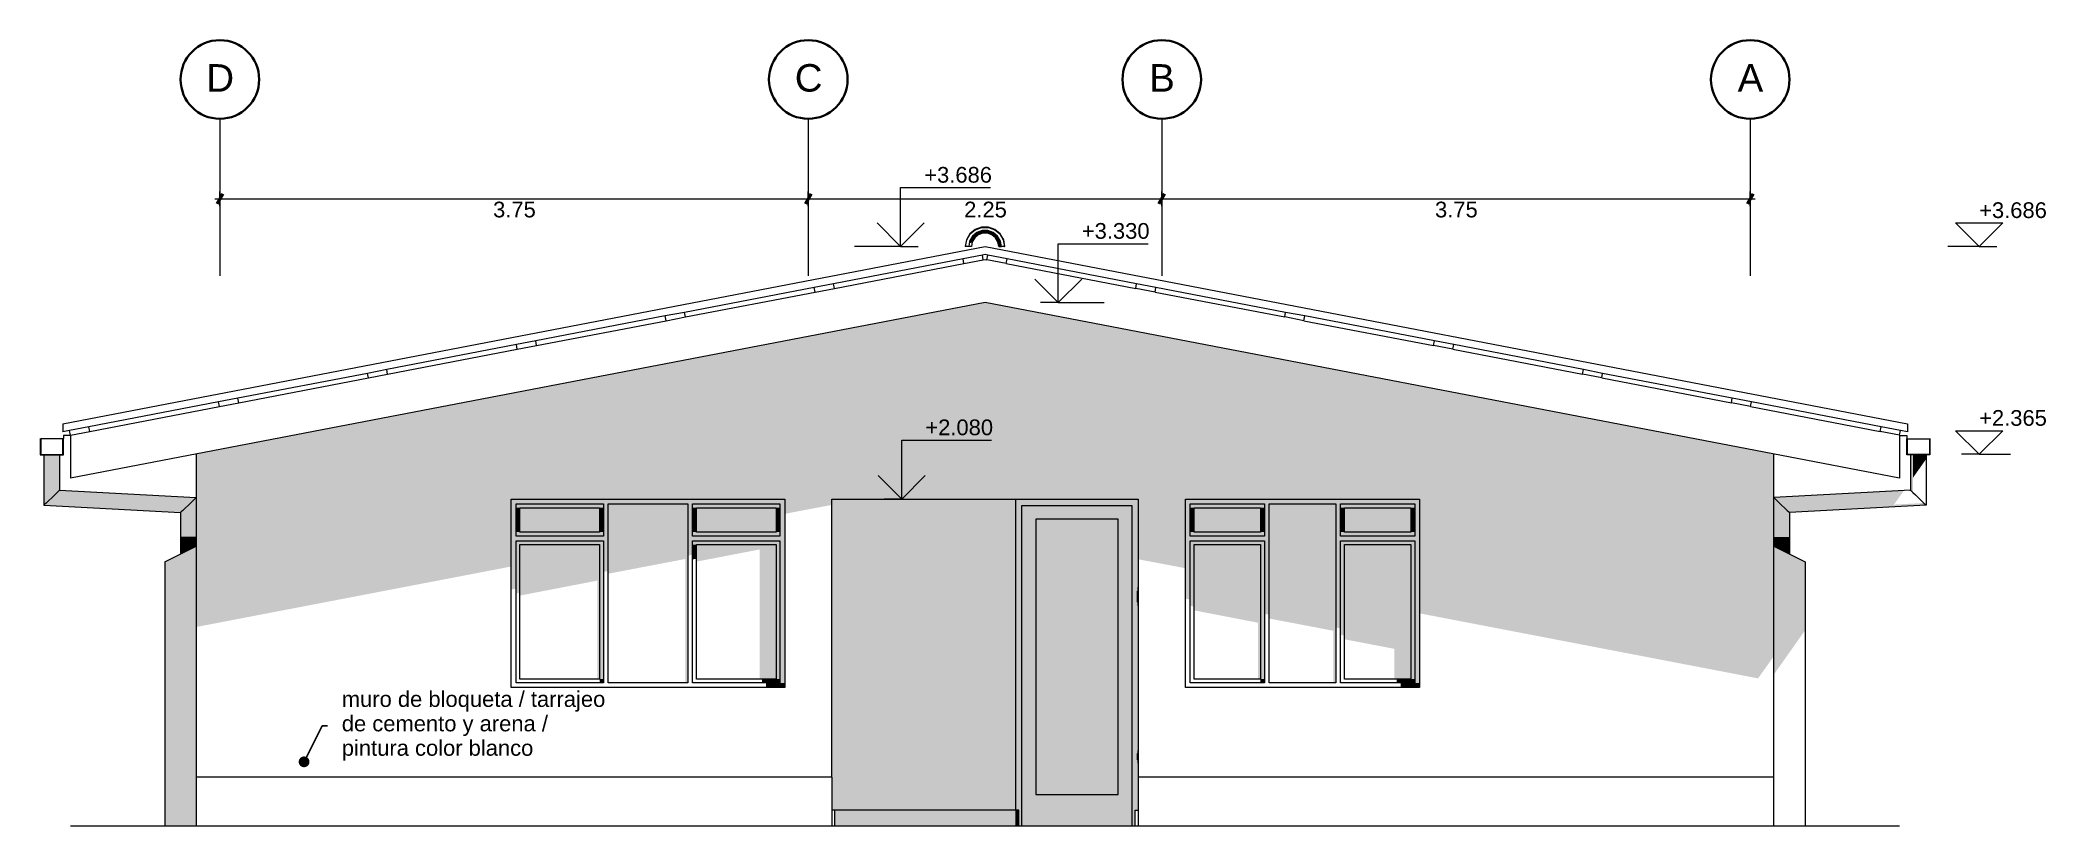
# Model space of a CAD drawing. Header units: metres. Extents: x -41 to 412, y -15 to 25.
# Drawn here: x 399.07 to 411.83, y -14.62 to -9.62 of the extents above; entities that cross this region are included whole.
import ezdxf

# ---------------------------------------------------------------- set-up
doc = ezdxf.new("R2010")
doc.units = ezdxf.units.M
doc.header["$MEASUREMENT"] = 0
for name, color, linetype in [('Annotation - Label', 7, 'Continuous'), ('Dimensioning - General', 7, 'Continuous'), ('Interior - Furniture', 7, 'Continuous'), ('Interior - Stair & Railing', 7, 'Continuous'), ('Shell - Roof', 7, 'Continuous'), ('Site & Landscape - Terrain', 7, 'Continuous'), ('Structural - Bearing', 7, 'Continuous'), ('Structural - Grid', 7, 'Continuous')]:
    doc.layers.add(name, color=color, linetype=linetype)
doc.styles.add('GENERATED_STYLE_2', font='arial.ttf')
doc.dimstyles.new('GENERATED_STYLE__6', dxfattribs={"dimtxt": 0.18, "dimasz": 0.1368, "dimexe": 0.18, "dimexo": 0.0625, "dimgap": 0.09, "dimtad": 0, "dimtih": 1, "dimtoh": 1, "dimdec": 4, "dimzin": 0, "dimdsep": 46, "dimcen": 0.09, "dimadec": 0, "dimazin": 0, "dimtfac": 1, "dimtdec": 4, "dimtmove": 0, "dimatfit": 3, "dimldrblk": 'ARROWHEAD_11', "dimfxl": 1, "dimtolj": 1, "dimtzin": 0, "dimarcsym": 0})
doc.dimstyles.new('GENERATED_STYLE__8', dxfattribs={"dimtxt": 0.1, "dimasz": 0.0475, "dimexe": 0.18, "dimexo": 0.0625, "dimgap": 0.09, "dimtad": 3, "dimtih": 1, "dimtoh": 1, "dimzin": 0, "dimdsep": 46, "dimtxsty": 'GENERATED_STYLE_2', "dimblk": 'ARROWHEAD_2', "dimblk1": 'ARROWHEAD_2', "dimblk2": 'ARROWHEAD_2', "dimcen": 0.09, "dimclrd": 256, "dimclre": 256, "dimclrt": 5, "dimazin": 0, "dimtfac": 1, "dimtdec": 4, "dimtmove": 0, "dimatfit": 3, "dimfxl": 1, "dimtolj": 1, "dimtzin": 0, "dimarcsym": 0})

msp = doc.modelspace()

# ---------------------------------------------------------------- texts
at = {"layer": 'Annotation - Label', "color": 5, "linetype": 'Continuous', "lineweight": 25, "insert": (400.985, -13.984), "char_height": 0.1, "width": 1.72505, "attachment_point": 4, "line_spacing_factor": 0.93257, "style": 'GENERATED_STYLE_2'}
msp.add_mtext('\\A1;muro de bloqueta / tarrajeo de cemento y arena / pintura color blanco', dxfattribs=at)
at = {"layer": 'Dimensioning - General', "color": 5, "lineweight": 25, "char_height": 0.1, "attachment_point": 7, "style": 'GENERATED_STYLE_2'}
for s, insert in [('\\A1;+3.686', (404.692, -10.529)), ('\\A1;+3.686', (411.406, -10.754)), ('\\A1;+3.330', (405.695, -10.886)), ('\\A1;+2.365', (411.406, -12.076)), ('\\A1;+2.080', (404.699, -12.136))]:
    msp.add_mtext(s, dxfattribs=dict(at, insert=insert))
at = {"layer": 'Structural - Grid', "color": 7, "lineweight": 13, "char_height": 0.175, "attachment_point": 4, "style": 'GENERATED_STYLE_2'}
for s, insert in [('\\A1;\\pt0;D', (400.123, -9.861)), ('\\A1;\\pt0;C', (403.868, -9.862)), ('\\A1;\\pt0;B', (406.124, -9.861)), ('\\A1;\\pt0;A', (409.869, -9.861))]:
    msp.add_mtext(s, dxfattribs=dict(at, insert=insert))

# ---------------------------------------------------------------- blocks, each defined once
blk = doc.blocks.new('*D67', base_point=(419.941, -14.621))
at = {"layer": 'Dimensioning - General', "color": 151, "linetype": 'Continuous', "lineweight": 20, "true_color": 0x80c2ff, "transparency": 16777216}
for p, q in [((400.209, -10.677), (400.209, -10.583)), ((403.954, -10.677), (403.954, -10.583)), ((400.178, -10.63), (400.209, -10.63)), ((400.209, -10.63), (403.954, -10.63))]:
    blk.add_line(p, q, dxfattribs=at)
at = {"layer": 'Dimensioning - General', "color": 7, "linetype": 'Continuous', "lineweight": 60, "transparency": 16777216}
for p, q in [((400.227, -10.599), (400.191, -10.662)), ((403.972, -10.599), (403.936, -10.662))]:
    blk.add_line(p, q, dxfattribs=at)
at = {"layer": 'Dimensioning - General', "color": 5, "lineweight": 25, "transparency": 16777216, "insert": (401.948, -10.75), "char_height": 0.1, "attachment_point": 7, "style": 'GENERATED_STYLE_2'}
blk.add_mtext('\\A1;3.75', dxfattribs=at)
blk = doc.blocks.new('ARROWHEAD_2')
at = {"color": 0, "linetype": 'Continuous', "lineweight": 0}
for p, q in [((0, 0), (-1, 0)), ((-0.38, -0.66), (0.38, 0.66))]:
    blk.add_line(p, q, dxfattribs=at)
blk = doc.blocks.new('*D68', base_point=(419.941, -14.621))
at = {"layer": 'Dimensioning - General', "color": 151, "linetype": 'Continuous', "lineweight": 20, "true_color": 0x80c2ff, "transparency": 16777216}
for p, q in [((403.954, -10.677), (403.954, -10.583)), ((406.204, -10.677), (406.204, -10.583)), ((403.954, -10.63), (406.204, -10.63))]:
    blk.add_line(p, q, dxfattribs=at)
at = {"layer": 'Dimensioning - General', "color": 7, "linetype": 'Continuous', "lineweight": 60, "transparency": 16777216}
for p, q in [((403.972, -10.599), (403.936, -10.662)), ((406.222, -10.599), (406.186, -10.662))]:
    blk.add_line(p, q, dxfattribs=at)
at = {"layer": 'Dimensioning - General', "color": 5, "lineweight": 25, "transparency": 16777216, "insert": (404.946, -10.75), "char_height": 0.1, "attachment_point": 7, "style": 'GENERATED_STYLE_2'}
blk.add_mtext('\\A1;2.25', dxfattribs=at)
blk = doc.blocks.new('*D69', base_point=(419.941, -14.621))
at = {"layer": 'Dimensioning - General', "color": 151, "linetype": 'Continuous', "lineweight": 20, "true_color": 0x80c2ff, "transparency": 16777216}
for p, q in [((406.204, -10.677), (406.204, -10.583)), ((409.949, -10.677), (409.949, -10.583)), ((406.204, -10.63), (409.949, -10.63)), ((409.949, -10.63), (409.98, -10.63))]:
    blk.add_line(p, q, dxfattribs=at)
at = {"layer": 'Dimensioning - General', "color": 7, "linetype": 'Continuous', "lineweight": 60, "transparency": 16777216}
for p, q in [((406.222, -10.599), (406.186, -10.662)), ((409.931, -10.662), (409.967, -10.599))]:
    blk.add_line(p, q, dxfattribs=at)
at = {"layer": 'Dimensioning - General', "color": 5, "lineweight": 25, "transparency": 16777216, "insert": (407.943, -10.75), "char_height": 0.1, "attachment_point": 7, "style": 'GENERATED_STYLE_2'}
blk.add_mtext('\\A1;3.75', dxfattribs=at)
blk = doc.blocks.new('ARROWHEAD_11')
at = {"color": 0, "linetype": 'Continuous', "lineweight": 0}
blk.add_line((0, 0), (-1, 0), dxfattribs=at)
at = {"color": 0, "linetype": 'Continuous', "lineweight": 0, "const_width": 0.25, "flags": 128}
blk.add_lwpolyline([(-0.125, 0, 1), (0.125, 0, 1)], format="xyb", close=True, dxfattribs=at)

# ---------------------------------------------------------------- dimensions: what is measured, and where the dimension line sits
at = {"layer": 'Dimensioning - General', "color": 151, "linetype": 'Continuous', "lineweight": 20, "true_color": 0x80c2ff}
for base, p1, p2, picture, middle in [((403.954027323, -10.630300057), (400.209027323, -10.630300057), (403.954027323, -10.630300057), '*D67', (402.078380824, -10.700300059)), ((406.204, -10.63), (403.954, -10.63), (406.204, -10.63), '*D68', (405.076, -10.7)), ((409.949027323, -10.630300057), (406.204027323, -10.630300057), (409.949027323, -10.630300057), '*D69', (408.073380824, -10.700300059))]:
    dim = msp.add_linear_dim(base=base, p1=p1, p2=p2, dimstyle='GENERATED_STYLE__8', dxfattribs=at)
    dim.commit()
    dim.dimension.update_dxf_attribs({"geometry": picture, "text_midpoint": middle, "dimtype": 160})

# ---------------------------------------------------------------- hatches: boundary and pattern name
at = {"layer": 'Interior - Furniture', "linetype": 'Continuous', "lineweight": 0, "true_color": 0x3f3f3f}
for points in [[(405.027, -10.844), (404.999, -10.867), (405.013, -10.878), (405.036, -10.859)], [(405.061, -10.832), (405.027, -10.844), (405.036, -10.859), (405.064, -10.849)], [(405.036, -10.859), (405.036, -10.859), (405.064, -10.849), (405.064, -10.849)], [(405.097, -10.832), (405.061, -10.832), (405.064, -10.849), (405.094, -10.849)], [(405.064, -10.849), (405.094, -10.849), (405.094, -10.849), (405.064, -10.849)], [(405.097, -10.832), (405.094, -10.849), (405.122, -10.859), (405.131, -10.844)], [(405.094, -10.849), (405.122, -10.859), (405.122, -10.859), (405.094, -10.849)], [(405.131, -10.844), (405.122, -10.859), (405.145, -10.878), (405.159, -10.867)], [(404.963, -10.892), (404.96, -10.891), (404.953, -10.934), (404.955, -10.934)], [(404.953, -10.934), (404.96, -10.891), (404.96, -10.891), (404.953, -10.934)], [(404.982, -10.853), (404.96, -10.891), (404.963, -10.892), (404.984, -10.854)], [(404.96, -10.891), (404.982, -10.853), (404.981, -10.854), (404.96, -10.891)], [(404.981, -10.899), (404.979, -10.914), (404.997, -10.908), (404.998, -10.905)], [(404.981, -10.899), (404.998, -10.905), (405.013, -10.878), (404.999, -10.867)], [(404.997, -10.908), (404.997, -10.908), (404.998, -10.905), (404.998, -10.905)], [(404.998, -10.905), (405.013, -10.879), (405.013, -10.878), (404.998, -10.905)], [(405.036, -10.859), (405.013, -10.878), (405.013, -10.879), (405.036, -10.859)], [(405.122, -10.859), (405.145, -10.879), (405.145, -10.878), (405.122, -10.859)], [(405.145, -10.878), (405.16, -10.905), (405.177, -10.899), (405.159, -10.867)], [(405.145, -10.879), (405.16, -10.905), (405.16, -10.905), (405.145, -10.878)], [(405.177, -10.899), (405.16, -10.905), (405.166, -10.934), (405.183, -10.934)], [(405.16, -10.905), (405.166, -10.934), (405.166, -10.934), (405.16, -10.905)], [(399.089, -12.258), (399.089, -12.58), (399.093, -12.576), (399.093, -12.258)], [(399.093, -12.258), (399.093, -12.576), (399.104, -12.566), (399.104, -12.258)], [(399.104, -12.258), (399.104, -12.566), (399.12, -12.551), (399.12, -12.258)], [(399.12, -12.258), (399.12, -12.551), (399.139, -12.533), (399.139, -12.258)], [(399.139, -12.258), (399.139, -12.533), (399.158, -12.514), (399.158, -12.258)], [(399.158, -12.514), (399.174, -12.499), (399.174, -12.258), (399.158, -12.258)], [(399.174, -12.258), (399.174, -12.499), (399.185, -12.489), (399.185, -12.258)], [(399.185, -12.258), (399.185, -12.489), (399.189, -12.485), (399.189, -12.258)], [(410.973, -12.258), (410.969, -12.258), (410.969, -12.485), (410.973, -12.489)], [(410.984, -12.258), (410.973, -12.258), (410.973, -12.489), (410.984, -12.499)], [(410.984, -12.258), (410.984, -12.407), (411, -12.384), (411, -12.258), (410.997, -12.258), (410.991, -12.262), (410.991, -12.258)], [(411, -12.258), (411, -12.384), (411.019, -12.357), (411.019, -12.258)], [(411.038, -12.258), (411.019, -12.258), (411.019, -12.357), (411.038, -12.33)], [(411.054, -12.258), (411.038, -12.258), (411.038, -12.33), (411.054, -12.307)], [(411.054, -12.258), (411.054, -12.307), (411.065, -12.292), (411.065, -12.258)], [(411.065, -12.258), (411.065, -12.292), (411.069, -12.286), (411.069, -12.258)], [(399.158, -12.514), (400.028, -12.561), (400.044, -12.546), (399.174, -12.499)], [(399.185, -12.489), (399.174, -12.499), (400.044, -12.546), (400.055, -12.536)], [(399.189, -12.485), (399.185, -12.489), (400.055, -12.536), (400.059, -12.532)], [(410.099, -12.532), (410.103, -12.536), (410.924, -12.491), (410.927, -12.487)], [(410.103, -12.536), (410.114, -12.546), (410.916, -12.503), (410.924, -12.491)], [(410.114, -12.546), (410.13, -12.561), (410.904, -12.52), (410.916, -12.503)], [(410.948, -12.486), (410.967, -12.489), (410.973, -12.489), (410.969, -12.485)], [(410.984, -12.499), (410.973, -12.489), (410.967, -12.489)], [(399.093, -12.576), (399.089, -12.58), (399.959, -12.627), (399.963, -12.623)], [(399.104, -12.566), (399.093, -12.576), (399.963, -12.623), (399.974, -12.613)], [(399.104, -12.566), (399.974, -12.613), (399.99, -12.597), (399.12, -12.551)], [(399.139, -12.533), (399.12, -12.551), (399.99, -12.597), (400.009, -12.579)], [(399.158, -12.514), (399.139, -12.533), (400.009, -12.579), (400.028, -12.561)], [(399.963, -12.623), (399.959, -12.627), (399.959, -12.785), (399.963, -12.785)], [(399.974, -12.613), (399.963, -12.623), (399.963, -12.785), (399.974, -12.785)], [(399.974, -12.613), (399.974, -12.785), (399.99, -12.785), (399.99, -12.597)], [(400.009, -12.579), (399.99, -12.597), (399.99, -12.785), (400.009, -12.785)], [(400.028, -12.561), (400.009, -12.579), (400.009, -12.785), (400.028, -12.785)], [(400.028, -12.561), (400.028, -12.785), (400.044, -12.785), (400.044, -12.546)], [(400.055, -12.536), (400.044, -12.546), (400.044, -12.785), (400.055, -12.785)], [(400.059, -12.532), (400.055, -12.536), (400.055, -12.785), (400.059, -12.785)], [(410.099, -12.532), (410.099, -12.785), (410.103, -12.785), (410.103, -12.536)], [(410.103, -12.536), (410.103, -12.785), (410.114, -12.785), (410.114, -12.546)], [(410.114, -12.785), (410.13, -12.785), (410.13, -12.561), (410.114, -12.546)], [(410.13, -12.561), (410.149, -12.579), (410.89, -12.539), (410.904, -12.52)], [(410.13, -12.561), (410.13, -12.785), (410.149, -12.785), (410.149, -12.579)], [(410.149, -12.579), (410.168, -12.597), (410.876, -12.559), (410.89, -12.539)], [(410.149, -12.579), (410.149, -12.785), (410.168, -12.785), (410.168, -12.597)], [(410.168, -12.597), (410.184, -12.613), (410.864, -12.576), (410.876, -12.559)], [(410.168, -12.785), (410.184, -12.785), (410.184, -12.613), (410.168, -12.597)], [(411.054, -12.566), (410.184, -12.613), (410.195, -12.623), (411.065, -12.576)], [(410.184, -12.613), (410.184, -12.785), (410.195, -12.785), (410.195, -12.623)], [(411.065, -12.576), (410.195, -12.623), (410.199, -12.627), (411.069, -12.58)], [(410.195, -12.623), (410.195, -12.785), (410.199, -12.785), (410.199, -12.627)], [(399.959, -12.891), (399.963, -12.889), (399.963, -12.785), (399.959, -12.785)], [(399.963, -12.889), (399.974, -12.883), (399.974, -12.785), (399.963, -12.785)], [(399.974, -12.785), (399.974, -12.883), (399.99, -12.875), (399.99, -12.785)], [(399.99, -12.875), (400.009, -12.866), (400.009, -12.785), (399.99, -12.785)], [(400.009, -12.866), (400.028, -12.856), (400.028, -12.785), (400.009, -12.785)], [(400.028, -12.785), (400.028, -12.856), (400.044, -12.848), (400.044, -12.785)], [(400.044, -12.848), (400.055, -12.842), (400.055, -12.785), (400.044, -12.785)], [(400.055, -12.785), (400.055, -12.842), (400.059, -12.841), (400.059, -12.785)], [(410.099, -12.785), (410.099, -12.841), (410.103, -12.842), (410.103, -12.785)], [(410.114, -12.785), (410.103, -12.785), (410.103, -12.842), (410.114, -12.848)], [(410.114, -12.785), (410.114, -12.848), (410.13, -12.856), (410.13, -12.785)], [(410.149, -12.785), (410.13, -12.785), (410.13, -12.856), (410.149, -12.866)], [(410.168, -12.785), (410.149, -12.785), (410.149, -12.866), (410.168, -12.875)], [(410.168, -12.785), (410.168, -12.875), (410.184, -12.883), (410.184, -12.785)], [(410.195, -12.785), (410.184, -12.785), (410.184, -12.883), (410.195, -12.889)], [(410.199, -12.785), (410.195, -12.785), (410.195, -12.889), (410.199, -12.891)], [(406.05, -13.126), (406.05, -13.148), (406.051, -13.148), (406.051, -13.126)], [(406.051, -13.101), (406.051, -13.101), (406.054, -13.101), (406.054, -13.101)], [(406.051, -13.101), (406.051, -13.101), (406.054, -13.101), (406.054, -13.101)], [(406.051, -13.101), (406.051, -13.102), (406.054, -13.102), (406.054, -13.101)], [(406.051, -13.102), (406.051, -13.103), (406.054, -13.103), (406.054, -13.102)], [(406.051, -13.103), (406.051, -13.105), (406.054, -13.105), (406.054, -13.103)], [(406.051, -13.105), (406.051, -13.107), (406.054, -13.107), (406.054, -13.105)], [(406.051, -13.107), (406.051, -13.109), (406.054, -13.109), (406.054, -13.107)], [(406.051, -13.109), (406.051, -13.111), (406.054, -13.111), (406.054, -13.109)], [(406.051, -13.111), (406.051, -13.211), (406.054, -13.211), (406.054, -13.111)], [(406.05, -13.15), (406.05, -13.172), (406.051, -13.172), (406.051, -13.15)], [(406.05, -13.173), (406.05, -13.196), (406.051, -13.196), (406.051, -13.173)], [(406.051, -13.211), (406.051, -13.213), (406.054, -13.213), (406.054, -13.211)], [(406.051, -13.213), (406.051, -13.214), (406.054, -13.214), (406.054, -13.213)], [(406.051, -13.214), (406.051, -13.216), (406.054, -13.216), (406.054, -13.214)], [(406.051, -13.216), (406.051, -13.218), (406.054, -13.218), (406.054, -13.216)], [(406.051, -13.218), (406.051, -13.219), (406.054, -13.219), (406.054, -13.218)], [(406.051, -13.219), (406.051, -13.22), (406.054, -13.22), (406.054, -13.219)], [(406.051, -13.22), (406.051, -13.221), (406.054, -13.221), (406.054, -13.22)], [(406.051, -13.22), (406.051, -13.22), (406.054, -13.22), (406.054, -13.22)], [(406.051, -14.16), (406.05, -14.16), (406.05, -14.2), (406.051, -14.2)], [(406.054, -14.142), (406.054, -14.141), (406.051, -14.141), (406.051, -14.142)], [(406.054, -14.141), (406.054, -14.141), (406.051, -14.141), (406.051, -14.141)], [(406.051, -14.141), (406.054, -14.141), (406.054, -14.141), (406.051, -14.141)], [(406.054, -14.143), (406.054, -14.142), (406.051, -14.142), (406.051, -14.143)], [(406.054, -14.145), (406.054, -14.143), (406.051, -14.143), (406.051, -14.145)], [(406.054, -14.147), (406.054, -14.145), (406.051, -14.145), (406.051, -14.147)], [(406.051, -14.149), (406.054, -14.149), (406.054, -14.147), (406.051, -14.147)], [(406.054, -14.151), (406.054, -14.149), (406.051, -14.149), (406.051, -14.151)], [(406.054, -14.211), (406.054, -14.151), (406.051, -14.151), (406.051, -14.211)], [(406.054, -14.213), (406.054, -14.211), (406.051, -14.211), (406.051, -14.213)], [(406.054, -14.214), (406.054, -14.213), (406.051, -14.213), (406.051, -14.214)], [(406.051, -14.216), (406.054, -14.216), (406.054, -14.214), (406.051, -14.214)], [(406.054, -14.216), (406.051, -14.216), (406.051, -14.218), (406.054, -14.218)], [(406.054, -14.219), (406.054, -14.218), (406.051, -14.218), (406.051, -14.219)], [(406.054, -14.22), (406.054, -14.219), (406.051, -14.219), (406.051, -14.22)], [(406.054, -14.22), (406.054, -14.22), (406.051, -14.22), (406.051, -14.22)], [(406.054, -14.22), (406.051, -14.22), (406.051, -14.221), (406.054, -14.221)]]:
    msp.add_hatch(color=250, dxfattribs=at).paths.add_polyline_path(points)
at = {"layer": 'Interior - Stair & Railing', "linetype": 'Continuous', "lineweight": 0, "true_color": 0x3f3f3f}
for points in [[(405.278, -14.521), (404.124, -14.521), (404.124, -14.621), (405.278, -14.621)], [(405.294, -14.621), (405.294, -14.521), (405.278, -14.521), (405.278, -14.621)]]:
    msp.add_hatch(color=250, dxfattribs=at).paths.add_polyline_path(points)
at = {"layer": 'Site & Landscape - Terrain', "linetype": 'Continuous', "lineweight": 0, "true_color": 0x3f3f3f}
for points in [[(400.059, -14.621), (400.059, -12.841), (399.859, -12.941), (399.859, -14.621)], [(410.299, -12.941), (410.099, -12.841), (410.099, -13.658), (410.299, -13.375)]]:
    msp.add_hatch(color=250, dxfattribs=at).paths.add_polyline_path(points)
at = {"layer": 'Structural - Bearing', "linetype": 'Continuous', "lineweight": 0, "true_color": 0x3f3f3f}
for points in [[(405.079, -11.291), (400.059, -12.256), (400.059, -13.355), (402.064, -12.97), (402.064, -12.541), (403.804, -12.541), (403.804, -12.635), (404.104, -12.578), (404.104, -12.541), (406.054, -12.541), (406.054, -12.924), (406.354, -12.981), (406.354, -12.541), (407.844, -12.541), (407.844, -13.268), (409.999, -13.682), (410.099, -13.541), (410.099, -12.256)], [(402.681, -12.571), (403.187, -12.571), (403.217, -12.571), (403.774, -12.571), (403.804, -12.571), (403.804, -12.541), (402.064, -12.541), (402.064, -12.571), (402.094, -12.571), (402.651, -12.571)], [(402.094, -12.571), (402.064, -12.571), (402.064, -13.117), (402.094, -13.111)], [(402.651, -12.571), (402.094, -12.571), (402.094, -12.596), (402.119, -12.596), (402.626, -12.596), (402.651, -12.596)], [(402.119, -12.596), (402.094, -12.596), (402.094, -12.751), (402.119, -12.751)], [(402.119, -12.751), (402.626, -12.751), (402.626, -12.596), (402.119, -12.596)], [(402.626, -12.596), (402.626, -12.751), (402.651, -12.751), (402.651, -12.596)], [(402.651, -12.571), (402.651, -13.004), (402.681, -12.998), (402.681, -12.571)], [(402.681, -13.016), (403.172, -12.922), (403.172, -13.711), (403.187, -13.711), (403.187, -12.571), (402.681, -12.571)], [(403.217, -12.571), (403.187, -12.571), (403.187, -12.901), (403.217, -12.895)], [(403.774, -12.571), (403.217, -12.571), (403.217, -12.596), (403.242, -12.596), (403.749, -12.596), (403.774, -12.596)], [(403.242, -12.596), (403.217, -12.596), (403.217, -12.751), (403.242, -12.751)], [(403.242, -12.751), (403.749, -12.751), (403.749, -12.596), (403.242, -12.596)], [(403.749, -12.596), (403.749, -12.751), (403.774, -12.751), (403.774, -12.596)], [(403.804, -13.711), (403.804, -12.571), (403.774, -12.571), (403.774, -12.776), (403.774, -12.806), (403.774, -13.711)], [(405.274, -12.541), (404.104, -12.541), (404.104, -14.521), (405.274, -14.521)], [(406.054, -12.541), (405.274, -12.541), (405.274, -12.581), (405.314, -12.581), (406.014, -12.581), (406.054, -12.581)], [(405.274, -12.581), (405.274, -14.521), (405.278, -14.521), (405.294, -14.521), (405.294, -14.621), (405.314, -14.621), (405.314, -12.581)], [(405.314, -12.581), (405.314, -12.669), (405.402, -12.669), (405.926, -12.669), (406.014, -12.669), (406.014, -12.581)], [(406.014, -12.581), (406.014, -14.621), (406.034, -14.621), (406.034, -14.521), (406.054, -14.521), (406.054, -14.221), (406.051, -14.221), (406.051, -14.2), (406.05, -14.2), (406.05, -14.16), (406.051, -14.16), (406.051, -14.141), (406.054, -14.141), (406.054, -13.221), (406.051, -13.221), (406.051, -13.196), (406.05, -13.196), (406.05, -13.173), (406.051, -13.173), (406.051, -13.172), (406.05, -13.172), (406.05, -13.15), (406.051, -13.15), (406.051, -13.148), (406.05, -13.148), (406.05, -13.126), (406.051, -13.126), (406.051, -13.101), (406.054, -13.101), (406.054, -12.581)], [(406.887, -12.571), (407.311, -12.571), (407.341, -12.571), (407.814, -12.571), (407.844, -12.571), (407.844, -12.541), (406.354, -12.541), (406.354, -12.571), (406.384, -12.571), (406.857, -12.571)], [(406.384, -12.571), (406.354, -12.571), (406.354, -13.174), (406.384, -13.18)], [(406.857, -12.571), (406.384, -12.571), (406.384, -12.596), (406.409, -12.596), (406.832, -12.596), (406.857, -12.596)], [(406.409, -12.596), (406.384, -12.596), (406.384, -12.751), (406.409, -12.751)], [(406.409, -12.751), (406.832, -12.751), (406.832, -12.596), (406.409, -12.596)], [(406.832, -12.596), (406.832, -12.751), (406.857, -12.751), (406.857, -12.596)], [(406.857, -12.571), (406.857, -13.271), (406.887, -13.277), (406.887, -12.571)], [(406.887, -13.301), (407.296, -13.379), (407.296, -13.711), (407.311, -13.711), (407.311, -12.571), (406.887, -12.571)], [(407.341, -12.571), (407.311, -12.571), (407.311, -13.358), (407.341, -13.364)], [(407.814, -12.571), (407.341, -12.571), (407.341, -12.596), (407.366, -12.596), (407.789, -12.596), (407.814, -12.596)], [(407.366, -12.596), (407.341, -12.596), (407.341, -12.751), (407.366, -12.751)], [(407.366, -12.751), (407.789, -12.751), (407.789, -12.596), (407.366, -12.596)], [(407.789, -12.596), (407.789, -12.751), (407.814, -12.751), (407.814, -12.596)], [(407.844, -13.711), (407.844, -12.571), (407.814, -12.571), (407.814, -12.776), (407.814, -12.806), (407.814, -13.711)], [(402.119, -12.751), (402.094, -12.751), (402.094, -12.776), (402.651, -12.776), (402.651, -12.751), (402.626, -12.751)], [(403.242, -12.751), (403.217, -12.751), (403.217, -12.776), (403.774, -12.776), (403.774, -12.751), (403.749, -12.751)], [(405.402, -12.669), (405.314, -12.669), (405.314, -14.421), (405.402, -14.421)], [(405.402, -12.669), (405.402, -14.421), (405.926, -14.421), (405.926, -12.669)], [(405.926, -14.421), (406.014, -14.421), (406.014, -12.669), (405.926, -12.669)], [(406.409, -12.751), (406.384, -12.751), (406.384, -12.776), (406.857, -12.776), (406.857, -12.751), (406.832, -12.751)], [(407.366, -12.751), (407.341, -12.751), (407.341, -12.776), (407.814, -12.776), (407.814, -12.751), (407.789, -12.751)], [(402.651, -12.776), (402.094, -12.776), (402.094, -12.806), (402.651, -12.806)], [(402.651, -12.806), (402.094, -12.806), (402.094, -12.831), (402.119, -12.831), (402.626, -12.831), (402.651, -12.831)], [(402.119, -12.831), (402.094, -12.831), (402.094, -13.141), (402.119, -13.137)], [(402.626, -12.831), (402.119, -12.831), (402.119, -13.155), (402.611, -13.06), (402.611, -13.686), (402.626, -13.686)], [(402.626, -12.831), (402.626, -13.686), (402.651, -13.686), (402.651, -12.831)], [(403.217, -12.776), (403.217, -12.806), (403.682, -12.806), (403.684, -12.805), (403.684, -12.806), (403.774, -12.806), (403.774, -12.776)], [(403.774, -12.806), (403.217, -12.806), (403.217, -12.831), (403.242, -12.831), (403.749, -12.831), (403.774, -12.831)], [(403.242, -12.831), (403.217, -12.831), (403.217, -12.925), (403.242, -12.921)], [(403.242, -12.939), (403.642, -12.862), (403.644, -12.862), (403.644, -13.686), (403.749, -13.686), (403.749, -12.831), (403.242, -12.831)], [(403.749, -12.831), (403.749, -13.686), (403.774, -13.686), (403.774, -12.831)], [(406.857, -12.776), (406.384, -12.776), (406.384, -12.806), (406.857, -12.806)], [(406.857, -12.806), (406.384, -12.806), (406.384, -12.831), (406.409, -12.831), (406.832, -12.831), (406.857, -12.831)], [(406.384, -12.831), (406.384, -13.22), (406.409, -13.225), (406.409, -12.831)], [(406.409, -13.249), (406.817, -13.328), (406.817, -13.686), (406.832, -13.686), (406.832, -12.831), (406.409, -12.831)], [(406.832, -12.831), (406.832, -13.686), (406.857, -13.686), (406.857, -12.831)], [(407.814, -12.776), (407.341, -12.776), (407.341, -12.806), (407.814, -12.806)], [(407.814, -12.806), (407.341, -12.806), (407.341, -12.831), (407.366, -12.831), (407.789, -12.831), (407.814, -12.831)], [(407.366, -12.831), (407.341, -12.831), (407.341, -13.404), (407.366, -13.409)], [(407.366, -13.433), (407.684, -13.494), (407.684, -13.686), (407.789, -13.686), (407.789, -12.831), (407.366, -12.831)], [(407.789, -12.831), (407.789, -13.686), (407.814, -13.686), (407.814, -12.831)], [(402.626, -13.711), (402.651, -13.711), (402.651, -13.686), (402.626, -13.686)], [(403.774, -13.686), (403.659, -13.686), (403.659, -13.711), (403.774, -13.711)], [(403.804, -13.711), (403.684, -13.711), (403.684, -13.741), (403.804, -13.741)], [(406.832, -13.711), (406.857, -13.711), (406.857, -13.686), (406.832, -13.686)], [(407.814, -13.686), (407.699, -13.686), (407.699, -13.711), (407.814, -13.711)], [(407.724, -13.741), (407.844, -13.741), (407.844, -13.711), (407.724, -13.711)], [(405.314, -14.621), (406.014, -14.621), (406.014, -14.421), (405.926, -14.421), (405.402, -14.421), (405.314, -14.421)]]:
    msp.add_hatch(color=250, dxfattribs=at).paths.add_polyline_path(points)

# ---------------------------------------------------------------- linework, layer by layer
at = {"layer": 'Dimensioning - General', "color": 7, "linetype": 'Continuous', "lineweight": 13}
for p, q in [((404.542, -10.934), (404.542, -10.559)), ((404.542, -10.559), (405.114, -10.559)), ((404.542, -10.934), (404.392, -10.784)), ((404.692, -10.784), (404.542, -10.934)), ((411.406, -10.934), (411.256, -10.784)), ((411.256, -10.784), (411.556, -10.784)), ((411.556, -10.784), (411.406, -10.934)), ((405.545, -11.291), (405.545, -10.916)), ((405.545, -10.916), (406.117, -10.916)), ((405.545, -11.291), (405.395, -11.141)), ((405.695, -11.141), (405.545, -11.291)), ((411.406, -12.256), (411.256, -12.106)), ((411.256, -12.106), (411.556, -12.106)), ((411.556, -12.106), (411.406, -12.256)), ((404.549, -12.541), (404.549, -12.166)), ((404.549, -12.166), (405.121, -12.166)), ((404.549, -12.541), (404.399, -12.391)), ((404.699, -12.391), (404.549, -12.541))]:
    msp.add_line(p, q, dxfattribs=at)
at = {"layer": 'Dimensioning - General', "color": 151, "linetype": 'Continuous', "lineweight": 20, "true_color": 0x80c2ff}
for p, q in [((404.542, -10.934), (404.248, -10.934)), ((404.542, -10.934), (404.654, -10.934)), ((411.406, -10.934), (411.206, -10.934)), ((411.406, -10.934), (411.518, -10.934)), ((405.545, -11.291), (405.432, -11.291)), ((405.545, -11.291), (405.838, -11.291)), ((411.406, -12.256), (411.293, -12.256)), ((411.406, -12.256), (411.606, -12.256)), ((404.549, -12.541), (404.436, -12.541)), ((404.549, -12.541), (404.842, -12.541))]:
    msp.add_line(p, q, dxfattribs=at)
at = {"layer": 'Interior - Furniture', "color": 104, "linetype": 'Continuous', "lineweight": 13, "true_color": 0x029e21}
for p, q in [((405.016, -10.825), (404.982, -10.853)), ((404.984, -10.854), (405.017, -10.827)), ((405.027, -10.844), (404.999, -10.867)), ((405.057, -10.81), (405.016, -10.825)), ((405.017, -10.827), (405.058, -10.812)), ((405.061, -10.832), (405.027, -10.844)), ((405.064, -10.849), (405.036, -10.859)), ((405.101, -10.81), (405.057, -10.81)), ((405.058, -10.812), (405.101, -10.812)), ((405.097, -10.832), (405.061, -10.832)), ((405.094, -10.849), (405.064, -10.849)), ((405.122, -10.859), (405.094, -10.849)), ((405.131, -10.844), (405.097, -10.832)), ((405.142, -10.825), (405.101, -10.81)), ((405.101, -10.812), (405.141, -10.827)), ((405.159, -10.867), (405.131, -10.844)), ((405.141, -10.827), (405.174, -10.854)), ((405.176, -10.853), (405.142, -10.825)), ((404.96, -10.891), (404.953, -10.934)), ((404.955, -10.934), (404.953, -10.934)), ((404.953, -10.934), (404.953, -10.934)), ((404.955, -10.934), (404.963, -10.892)), ((404.975, -10.934), (404.955, -10.934)), ((404.982, -10.853), (404.96, -10.891)), ((404.963, -10.892), (404.984, -10.854)), ((404.981, -10.899), (404.975, -10.934)), ((404.992, -10.934), (404.975, -10.934)), ((404.999, -10.867), (404.981, -10.899)), ((404.993, -10.934), (404.992, -10.934)), ((404.998, -10.905), (404.993, -10.934)), ((405.013, -10.879), (404.998, -10.905)), ((405.036, -10.859), (405.013, -10.879)), ((405.145, -10.879), (405.122, -10.859)), ((405.16, -10.905), (405.145, -10.879)), ((405.177, -10.899), (405.159, -10.867)), ((405.166, -10.934), (405.16, -10.905)), ((405.166, -10.934), (405.166, -10.934)), ((405.166, -10.934), (405.183, -10.934)), ((405.174, -10.854), (405.195, -10.892)), ((405.198, -10.891), (405.176, -10.853)), ((405.183, -10.934), (405.177, -10.899)), ((405.203, -10.934), (405.183, -10.934)), ((405.195, -10.892), (405.203, -10.934)), ((405.206, -10.934), (405.198, -10.891)), ((405.203, -10.934), (405.205, -10.934)), ((405.205, -10.934), (405.206, -10.934)), ((404.945, -11.041), (404.939, -11.012)), ((404.945, -11.041), (405.068, -11.018)), ((405.068, -11.018), (405.062, -10.988)), ((405.09, -11.018), (405.096, -10.988)), ((405.213, -11.041), (405.09, -11.018)), ((405.213, -11.041), (405.219, -11.012)), ((403.997, -11.224), (403.992, -11.194)), ((403.997, -11.224), (404.12, -11.2)), ((404.12, -11.2), (404.114, -11.171)), ((406.038, -11.2), (406.044, -11.171)), ((406.161, -11.224), (406.038, -11.2)), ((406.161, -11.224), (406.166, -11.194)), ((403.172, -11.382), (403.167, -11.353)), ((406.986, -11.382), (406.991, -11.353)), ((403.05, -11.406), (403.044, -11.376)), ((403.05, -11.406), (403.172, -11.382)), ((407.108, -11.406), (406.986, -11.382)), ((407.108, -11.406), (407.114, -11.376)), ((402.102, -11.588), (402.096, -11.558)), ((402.102, -11.588), (402.225, -11.564)), ((402.225, -11.564), (402.219, -11.535)), ((407.933, -11.564), (407.939, -11.535)), ((408.056, -11.588), (407.933, -11.564)), ((408.056, -11.588), (408.062, -11.558)), ((401.154, -11.77), (401.149, -11.741)), ((401.277, -11.747), (401.271, -11.717)), ((408.881, -11.747), (408.887, -11.717)), ((409.004, -11.77), (409.009, -11.741)), ((401.154, -11.77), (401.277, -11.747)), ((409.004, -11.77), (408.881, -11.747)), ((400.207, -11.952), (400.201, -11.923)), ((400.207, -11.952), (400.329, -11.929)), ((400.329, -11.929), (400.324, -11.899)), ((409.829, -11.929), (409.834, -11.899)), ((409.951, -11.952), (409.829, -11.929)), ((409.951, -11.952), (409.957, -11.923)), ((399.259, -12.134), (399.253, -12.105)), ((399.259, -12.134), (399.382, -12.111)), ((399.382, -12.111), (399.376, -12.081)), ((410.776, -12.111), (410.782, -12.081)), ((410.899, -12.134), (410.776, -12.111)), ((410.899, -12.134), (410.905, -12.105)), ((399.065, -12.156), (399.065, -12.26)), ((399.209, -12.158), (399.069, -12.158)), ((399.069, -12.158), (399.069, -12.258)), ((399.209, -12.258), (399.209, -12.158)), ((399.213, -12.136), (399.213, -12.156)), ((399.259, -12.136), (399.213, -12.136)), ((399.213, -12.26), (399.213, -12.156)), ((410.899, -12.136), (410.945, -12.136)), ((410.945, -12.136), (410.945, -12.156)), ((410.945, -12.26), (410.945, -12.156)), ((410.949, -12.158), (411.089, -12.158)), ((410.949, -12.258), (410.949, -12.158)), ((411.089, -12.158), (411.089, -12.258)), ((411.093, -12.156), (411.093, -12.26)), ((399.065, -12.26), (399.213, -12.26)), ((399.069, -12.258), (399.209, -12.258)), ((411.093, -12.26), (410.945, -12.26)), ((411.089, -12.258), (410.949, -12.258))]:
    msp.add_line(p, q, dxfattribs=at)
at = {"layer": 'Interior - Furniture', "color": 95, "linetype": 'Continuous', "lineweight": 15, "true_color": 0x41c341}
for p, q in [((399.089, -12.258), (399.089, -12.58)), ((399.189, -12.258), (399.189, -12.485)), ((410.969, -12.258), (410.969, -12.485)), ((411.069, -12.258), (411.069, -12.58)), ((399.174, -12.499), (399.158, -12.514)), ((399.185, -12.489), (399.174, -12.499)), ((399.189, -12.485), (399.185, -12.489)), ((399.189, -12.485), (400.059, -12.532)), ((410.969, -12.485), (410.099, -12.532)), ((410.969, -12.485), (410.973, -12.489)), ((410.973, -12.489), (410.984, -12.499)), ((410.984, -12.499), (411, -12.514)), ((399.093, -12.576), (399.089, -12.58)), ((399.089, -12.58), (399.959, -12.627)), ((399.104, -12.566), (399.093, -12.576)), ((399.12, -12.551), (399.104, -12.566)), ((399.139, -12.533), (399.12, -12.551)), ((399.158, -12.514), (399.139, -12.533)), ((399.963, -12.623), (399.959, -12.627)), ((399.959, -12.627), (399.959, -12.785)), ((399.974, -12.613), (399.963, -12.623)), ((399.99, -12.597), (399.974, -12.613)), ((400.009, -12.579), (399.99, -12.597)), ((400.028, -12.561), (400.009, -12.579)), ((400.044, -12.546), (400.028, -12.561)), ((400.055, -12.536), (400.044, -12.546)), ((400.059, -12.532), (400.055, -12.536)), ((410.099, -12.532), (410.103, -12.536)), ((410.103, -12.536), (410.114, -12.546)), ((410.114, -12.546), (410.13, -12.561)), ((410.13, -12.561), (410.149, -12.579)), ((410.149, -12.579), (410.168, -12.597)), ((410.168, -12.597), (410.184, -12.613)), ((410.184, -12.613), (410.195, -12.623)), ((410.195, -12.623), (410.199, -12.627)), ((411.069, -12.58), (410.199, -12.627)), ((410.199, -12.627), (410.199, -12.785)), ((411, -12.514), (411.019, -12.533)), ((411.019, -12.533), (411.038, -12.551)), ((411.038, -12.551), (411.054, -12.566)), ((411.054, -12.566), (411.065, -12.576)), ((411.065, -12.576), (411.069, -12.58)), ((399.959, -12.785), (399.959, -12.891)), ((399.963, -12.785), (399.959, -12.785)), ((399.974, -12.785), (399.963, -12.785)), ((399.99, -12.785), (399.974, -12.785)), ((400.009, -12.785), (399.99, -12.785)), ((400.028, -12.785), (400.009, -12.785)), ((400.044, -12.785), (400.028, -12.785)), ((400.055, -12.785), (400.044, -12.785)), ((400.059, -12.785), (400.055, -12.785)), ((410.099, -12.785), (410.103, -12.785)), ((410.103, -12.785), (410.114, -12.785)), ((410.114, -12.785), (410.13, -12.785)), ((410.13, -12.785), (410.149, -12.785)), ((410.149, -12.785), (410.168, -12.785)), ((410.168, -12.785), (410.184, -12.785)), ((410.184, -12.785), (410.195, -12.785)), ((410.195, -12.785), (410.199, -12.785)), ((410.199, -12.785), (410.199, -12.891))]:
    msp.add_line(p, q, dxfattribs=at)
at = {"layer": 'Interior - Furniture', "color": 55, "linetype": 'Continuous', "lineweight": 13, "true_color": 0xa2a233}
for p, q in [((406.05, -13.148), (406.05, -13.126)), ((406.051, -13.126), (406.05, -13.126)), ((406.051, -13.148), (406.05, -13.148)), ((406.051, -13.101), (406.051, -13.101)), ((406.051, -13.101), (406.051, -13.101)), ((406.051, -13.101), (406.051, -13.102)), ((406.051, -13.101), (406.054, -13.101)), ((406.051, -13.102), (406.051, -13.103)), ((406.051, -13.103), (406.051, -13.105)), ((406.051, -13.105), (406.051, -13.107)), ((406.051, -13.107), (406.051, -13.109)), ((406.051, -13.109), (406.051, -13.111)), ((406.051, -13.111), (406.051, -13.211)), ((406.051, -13.111), (406.054, -13.111)), ((406.05, -13.172), (406.05, -13.15)), ((406.051, -13.15), (406.05, -13.15)), ((406.051, -13.172), (406.05, -13.172)), ((406.05, -13.196), (406.05, -13.173)), ((406.051, -13.173), (406.05, -13.173)), ((406.051, -13.196), (406.05, -13.196)), ((406.051, -13.211), (406.051, -13.213)), ((406.051, -13.211), (406.054, -13.211)), ((406.051, -13.213), (406.051, -13.214)), ((406.051, -13.214), (406.051, -13.216)), ((406.051, -13.216), (406.051, -13.218)), ((406.051, -13.218), (406.051, -13.219)), ((406.051, -13.219), (406.051, -13.22)), ((406.051, -13.22), (406.051, -13.221)), ((406.051, -13.22), (406.051, -13.22)), ((406.051, -13.221), (406.054, -13.221)), ((406.051, -14.16), (406.05, -14.16)), ((406.05, -14.2), (406.05, -14.16)), ((406.051, -14.141), (406.051, -14.142)), ((406.051, -14.141), (406.051, -14.141)), ((406.051, -14.141), (406.051, -14.141)), ((406.051, -14.141), (406.054, -14.141)), ((406.051, -14.142), (406.051, -14.143)), ((406.051, -14.143), (406.051, -14.145)), ((406.051, -14.145), (406.051, -14.147)), ((406.051, -14.147), (406.051, -14.149)), ((406.051, -14.149), (406.051, -14.151)), ((406.051, -14.151), (406.051, -14.211)), ((406.051, -14.151), (406.054, -14.151)), ((406.051, -14.2), (406.05, -14.2)), ((406.051, -14.211), (406.051, -14.213)), ((406.051, -14.211), (406.054, -14.211)), ((406.051, -14.213), (406.051, -14.214)), ((406.051, -14.214), (406.051, -14.216)), ((406.051, -14.216), (406.051, -14.218)), ((406.051, -14.218), (406.051, -14.219)), ((406.051, -14.219), (406.051, -14.22)), ((406.051, -14.22), (406.051, -14.221)), ((406.051, -14.22), (406.051, -14.22)), ((406.051, -14.221), (406.054, -14.221))]:
    msp.add_line(p, q, dxfattribs=at)
at = {"layer": 'Interior - Stair & Railing', "color": 171, "linetype": 'Continuous', "lineweight": 13}
for p, q in [((404.124, -14.521), (404.104, -14.521)), ((404.124, -14.621), (404.124, -14.521)), ((405.278, -14.521), (404.124, -14.521)), ((405.278, -14.621), (405.278, -14.521)), ((405.294, -14.521), (405.278, -14.521)), ((405.294, -14.621), (405.294, -14.521)), ((406.034, -14.621), (406.034, -14.521)), ((406.034, -14.521), (406.054, -14.521))]:
    msp.add_line(p, q, dxfattribs=at)
at = {"layer": 'Shell - Roof', "color": 23, "linetype": 'Continuous', "lineweight": 13, "true_color": 0xbf8080}
for p, q in [((399.209, -12.063), (405.079, -10.934)), ((405.079, -10.934), (410.949, -12.063)), ((404.939, -11.012), (404.114, -11.171)), ((404.12, -11.2), (404.945, -11.041)), ((405.062, -10.988), (404.939, -11.012)), ((405.079, -10.985), (405.062, -10.988)), ((405.068, -11.018), (405.079, -11.016)), ((405.096, -10.988), (405.079, -10.985)), ((405.079, -11.016), (405.09, -11.018)), ((405.219, -11.012), (405.096, -10.988)), ((405.213, -11.041), (406.038, -11.2)), ((406.044, -11.171), (405.219, -11.012)), ((403.992, -11.194), (403.167, -11.353)), ((403.172, -11.382), (403.997, -11.224)), ((404.114, -11.171), (403.992, -11.194)), ((406.166, -11.194), (406.044, -11.171)), ((406.161, -11.224), (406.986, -11.382)), ((406.991, -11.353), (406.166, -11.194)), ((405.079, -11.291), (399.259, -12.409)), ((403.167, -11.353), (403.044, -11.376)), ((410.899, -12.409), (405.079, -11.291)), ((407.114, -11.376), (406.991, -11.353)), ((403.044, -11.376), (402.219, -11.535)), ((402.225, -11.564), (403.05, -11.406)), ((407.108, -11.406), (407.933, -11.564)), ((407.939, -11.535), (407.114, -11.376)), ((402.096, -11.558), (401.271, -11.717)), ((401.277, -11.747), (402.102, -11.588)), ((402.219, -11.535), (402.096, -11.558)), ((408.062, -11.558), (407.939, -11.535)), ((408.056, -11.588), (408.881, -11.747)), ((408.887, -11.717), (408.062, -11.558)), ((401.149, -11.741), (400.324, -11.899)), ((401.271, -11.717), (401.149, -11.741)), ((409.009, -11.741), (408.887, -11.717)), ((409.834, -11.899), (409.009, -11.741)), ((400.329, -11.929), (401.154, -11.77)), ((409.004, -11.77), (409.829, -11.929)), ((400.201, -11.923), (399.376, -12.081)), ((399.382, -12.111), (400.207, -11.952)), ((400.324, -11.899), (400.201, -11.923)), ((409.957, -11.923), (409.834, -11.899)), ((409.951, -11.952), (410.776, -12.111)), ((410.782, -12.081), (409.957, -11.923)), ((399.209, -12.063), (399.209, -12.114)), ((399.253, -12.105), (399.209, -12.114)), ((399.376, -12.081), (399.253, -12.105)), ((410.905, -12.105), (410.782, -12.081)), ((410.949, -12.114), (410.905, -12.105)), ((410.949, -12.063), (410.949, -12.114)), ((399.259, -12.134), (399.259, -12.409)), ((410.899, -12.134), (410.899, -12.409))]:
    msp.add_line(p, q, dxfattribs=at)
at = {"layer": 'Site & Landscape - Terrain', "color": 54, "linetype": 'Continuous', "lineweight": 13}
for p, q in [((399.859, -12.941), (400.059, -12.841)), ((410.099, -12.841), (410.299, -12.941)), ((399.859, -12.941), (399.859, -14.621)), ((410.299, -12.941), (410.299, -14.621))]:
    msp.add_line(p, q, dxfattribs=at)
at = {"layer": 'Structural - Bearing', "color": 251, "linetype": 'Continuous', "lineweight": 20, "true_color": 0x6a6a6a}
for p, q in [((400.059, -12.256), (400.059, -14.311)), ((410.099, -14.311), (410.099, -12.256)), ((402.064, -12.541), (403.804, -12.541)), ((402.064, -13.741), (402.064, -12.541)), ((403.804, -12.541), (403.804, -13.741)), ((404.104, -12.541), (406.054, -12.541)), ((404.104, -14.311), (404.104, -12.541)), ((405.274, -14.521), (405.274, -12.541)), ((406.054, -12.541), (406.054, -14.311)), ((406.354, -12.541), (407.844, -12.541)), ((406.354, -13.741), (406.354, -12.541)), ((407.844, -12.541), (407.844, -13.741)), ((403.804, -13.741), (402.064, -13.741)), ((407.844, -13.741), (406.354, -13.741)), ((400.059, -14.311), (400.059, -14.621)), ((404.104, -14.311), (400.059, -14.311)), ((404.104, -14.311), (404.104, -14.521)), ((410.099, -14.311), (406.054, -14.311)), ((406.054, -14.311), (406.054, -14.521)), ((410.099, -14.621), (410.099, -14.311)), ((404.104, -14.521), (404.104, -14.621)), ((406.054, -14.521), (406.054, -14.621))]:
    msp.add_line(p, q, dxfattribs=at)
at = {"layer": 'Structural - Bearing', "color": 30, "linetype": 'Continuous', "lineweight": 18, "true_color": 0xff6600}
for p, q in [((402.094, -12.776), (402.094, -12.571)), ((402.094, -12.571), (402.651, -12.571)), ((402.119, -12.751), (402.119, -12.596)), ((402.119, -12.596), (402.626, -12.596)), ((402.626, -12.596), (402.626, -12.751)), ((402.651, -12.571), (402.651, -12.776)), ((402.681, -13.711), (402.681, -12.571)), ((402.681, -12.571), (403.187, -12.571)), ((403.187, -12.571), (403.187, -13.711)), ((403.217, -12.776), (403.217, -12.571)), ((403.217, -12.571), (403.774, -12.571)), ((403.242, -12.751), (403.242, -12.596)), ((403.242, -12.596), (403.749, -12.596)), ((403.749, -12.596), (403.749, -12.751)), ((403.774, -12.571), (403.774, -12.776)), ((405.314, -14.621), (405.314, -12.581)), ((405.314, -12.581), (406.014, -12.581)), ((406.014, -12.581), (406.014, -14.621)), ((406.384, -12.776), (406.384, -12.571)), ((406.384, -12.571), (406.857, -12.571)), ((406.409, -12.751), (406.409, -12.596)), ((406.409, -12.596), (406.832, -12.596)), ((406.832, -12.596), (406.832, -12.751)), ((406.857, -12.571), (406.857, -12.776)), ((406.887, -13.711), (406.887, -12.571)), ((406.887, -12.571), (407.311, -12.571)), ((407.311, -12.571), (407.311, -13.711)), ((407.341, -12.776), (407.341, -12.571)), ((407.341, -12.571), (407.814, -12.571)), ((407.366, -12.751), (407.366, -12.596)), ((407.366, -12.596), (407.789, -12.596)), ((407.789, -12.596), (407.789, -12.751)), ((407.814, -12.571), (407.814, -12.776)), ((402.626, -12.751), (402.119, -12.751)), ((403.749, -12.751), (403.242, -12.751)), ((405.402, -12.669), (405.402, -14.421)), ((405.926, -12.669), (405.402, -12.669)), ((405.926, -14.421), (405.926, -12.669)), ((406.832, -12.751), (406.409, -12.751)), ((407.789, -12.751), (407.366, -12.751)), ((402.651, -12.776), (402.094, -12.776)), ((402.094, -13.711), (402.094, -12.806)), ((402.094, -12.806), (402.651, -12.806)), ((402.119, -13.686), (402.119, -12.831)), ((402.119, -12.831), (402.626, -12.831)), ((402.626, -12.831), (402.626, -13.686)), ((402.651, -12.806), (402.651, -13.711)), ((403.774, -12.776), (403.217, -12.776)), ((403.217, -13.711), (403.217, -12.806)), ((403.217, -12.806), (403.774, -12.806)), ((403.242, -13.686), (403.242, -12.831)), ((403.242, -12.831), (403.749, -12.831)), ((403.749, -12.831), (403.749, -13.686)), ((403.774, -12.806), (403.774, -13.711)), ((406.857, -12.776), (406.384, -12.776)), ((406.384, -13.711), (406.384, -12.806)), ((406.384, -12.806), (406.857, -12.806)), ((406.409, -13.686), (406.409, -12.831)), ((406.409, -12.831), (406.832, -12.831)), ((406.832, -12.831), (406.832, -13.686)), ((406.857, -12.806), (406.857, -13.711)), ((407.814, -12.776), (407.341, -12.776)), ((407.341, -13.711), (407.341, -12.806)), ((407.341, -12.806), (407.814, -12.806)), ((407.366, -13.686), (407.366, -12.831)), ((407.366, -12.831), (407.789, -12.831)), ((407.789, -12.831), (407.789, -13.686)), ((407.814, -12.806), (407.814, -13.711)), ((402.651, -13.711), (402.094, -13.711)), ((402.626, -13.686), (402.119, -13.686)), ((403.187, -13.711), (402.681, -13.711)), ((403.774, -13.711), (403.217, -13.711)), ((403.749, -13.686), (403.242, -13.686)), ((406.857, -13.711), (406.384, -13.711)), ((406.832, -13.686), (406.409, -13.686)), ((407.311, -13.711), (406.887, -13.711)), ((407.814, -13.711), (407.341, -13.711)), ((407.789, -13.686), (407.366, -13.686)), ((405.402, -14.421), (405.926, -14.421))]:
    msp.add_line(p, q, dxfattribs=at)
at = {"layer": 'Structural - Bearing', "color": 123, "linetype": 'Continuous', "lineweight": 20, "true_color": 0x71cebe}
msp.add_line((399.259, -14.621), (410.899, -14.621), dxfattribs=at)
at = {"layer": 'Structural - Grid', "color": 104, "linetype": 'Continuous', "lineweight": 13, "true_color": 0x029e21}
for p, q in [((400.209, -10.121), (400.209, -11.121)), ((400.209, -10.121), (400.209, -10.121)), ((403.954, -10.121), (403.954, -11.121)), ((403.954, -10.121), (403.954, -10.121)), ((406.204, -10.121), (406.204, -11.121)), ((406.204, -10.121), (406.204, -10.121)), ((409.949, -10.121), (409.949, -11.121)), ((409.949, -10.121), (409.949, -10.121)), ((400.209, -11.121), (400.209, -11.121)), ((403.954, -11.121), (403.954, -11.121)), ((406.204, -11.121), (406.204, -11.121)), ((409.949, -11.121), (409.949, -11.121))]:
    msp.add_line(p, q, dxfattribs=at)
at = {"layer": 'Structural - Grid', "color": 7, "linetype": 'Continuous', "lineweight": 35}
for centre in [(400.209, -9.871), (403.954, -9.871), (406.204, -9.871), (409.949, -9.871)]:
    msp.add_circle(centre, 0.25, dxfattribs=at)
at = {"layer": 'Structural - Grid', "color": 104, "linetype": 'Continuous', "lineweight": 13, "true_color": 0x029e21}
for p in [(400.209, -10.121), (400.209, -10.121), (403.954, -10.121), (403.954, -10.121), (406.204, -10.121), (406.204, -10.121), (409.949, -10.121), (409.949, -10.121)]:
    msp.add_point(p, dxfattribs=at)

msp.set_redraw_order([(e.dxf.handle, doc.entitydb.next_handle()) for e in msp.query("TEXT MTEXT ATTDEF DIMENSION ARC_DIMENSION")])  # texts and dimensions are drawn at this point

# ---------------------------------------------------------------- leaders
at = {"layer": 'Annotation - Label', "color": 151, "linetype": 'Continuous', "lineweight": 20, "true_color": 0x80c2ff, "annotation_type": 0, "has_hookline": 1, "hookline_direction": 0, "text_width": 1.663}
msp.add_leader([(400.745, -14.213), (400.86, -13.984), (400.895, -13.984)], dimstyle='GENERATED_STYLE__6', dxfattribs=at)

doc.saveas('drawing.dxf')
